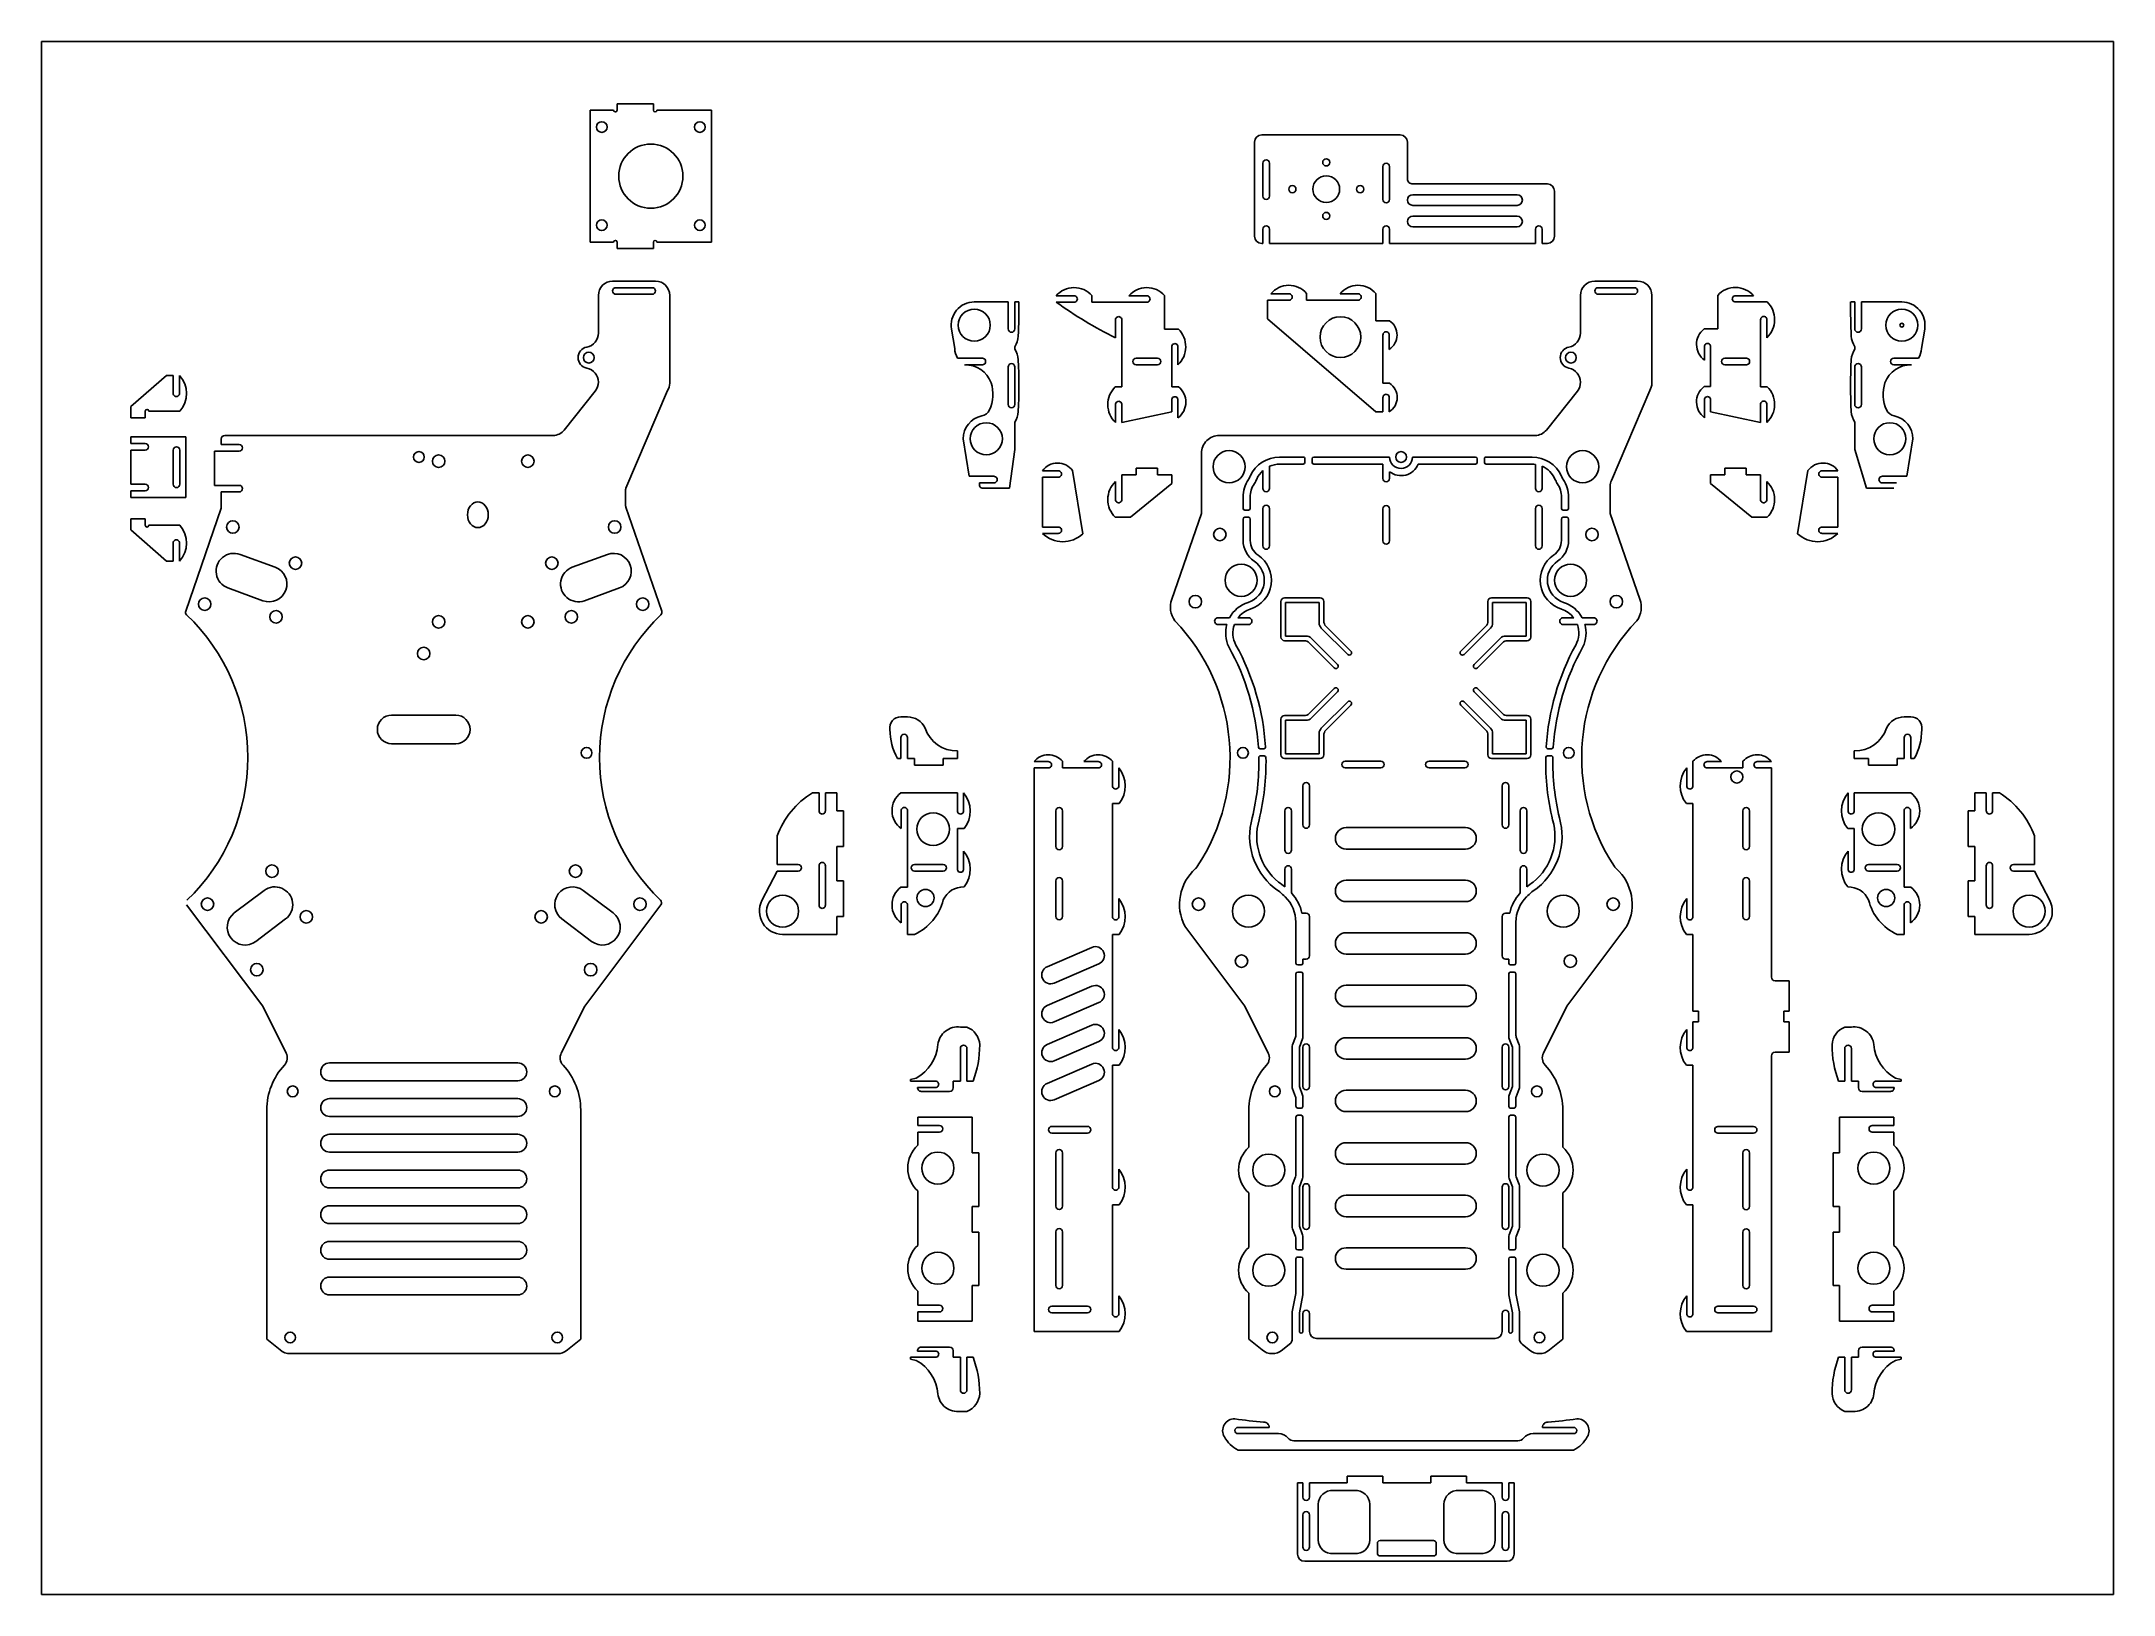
# Model space of a CAD drawing. Extents: x -830 to 1114, y 454 to 1085.
# Drawn here: x 533 to 1114, y 527 to 962 of the extents above; entities that cross this region are included whole.
import ezdxf

# ---------------------------------------------------------------- set-up
doc = ezdxf.new("R2010")
doc.units = 0
doc.header["$MEASUREMENT"] = 0
doc.layers.get('0').update_dxf_attribs({"linetype": 'CONTINUOUS'})
doc.layers.add('Drawing', color=7, linetype='CONTINUOUS')

msp = doc.modelspace()

# ---------------------------------------------------------------- linework, layer by layer
for p, q in [((693.331, 943.144), (686.763, 943.144)), ((877.085, 574.034), (868.37, 574.034)), ((868.37, 572.284), (879.717, 572.284)), ((883.989, 570.284), (946.815, 570.284)), ((962.433, 572.284), (951.087, 572.284)), ((953.718, 574.034), (962.433, 574.034)), ((868.37, 567.698), (962.433, 567.698))]:
    msp.add_line(p, q)
for centre, radius, start, end in [((867.366, 573.125), 3.312, 88.251707, 211.452206), ((883.633, 683.203), 107.985, 261.389759, 265.703925), ((875.643, 574.083), 1.442, 358.066316, 93.954025), ((955.16, 574.083), 1.442, 86.045975, 181.933684), ((947.17, 683.203), 107.985, 274.296075, 278.610241), ((963.438, 573.125), 3.312, 328.547794, 91.748293), ((872.459, 575.762), 9.042, 208.865486, 243.115371), ((879.842, 568.991), 3.295, 38.451968, 92.174456), ((883.989, 572.284), 2, 218.451968, 270), ((946.815, 572.284), 2, 270, 321.548032), ((950.962, 568.991), 3.295, 87.825544, 141.548032), ((958.345, 575.762), 9.042, 296.884629, 331.134514)]:
    msp.add_arc(centre, radius, start, end)
at = {"layer": 'Drawing'}
for p, q in [((532.957, 962.381), (1113.773, 962.381)), ((532.957, 527.206), (532.957, 962.381)), ((1113.773, 962.381), (1113.773, 527.206)), ((686.763, 943.144), (686.763, 906.144)), ((704.481, 944.944), (694.331, 944.944)), ((694.331, 944.944), (694.331, 943.144)), ((704.481, 943.144), (704.481, 944.944)), ((720.763, 943.144), (705.481, 943.144)), ((720.763, 943.144), (720.763, 906.144)), ((874.993, 936.19), (913.839, 936.19)), ((872.993, 907.802), (872.993, 934.19)), ((915.839, 923.943), (915.839, 934.19)), ((875.353, 928.312), (875.353, 919.064)), ((877.203, 928.312), (877.203, 919.064)), ((908.989, 918.064), (908.989, 927.312)), ((910.839, 927.312), (910.839, 918.064)), ((917.339, 922.443), (955.076, 922.443)), ((917.339, 919.443), (946.561, 919.443)), ((957.076, 907.802), (957.076, 920.443)), ((917.339, 916.443), (946.561, 916.443)), ((917.339, 913.443), (946.561, 913.443)), ((693.331, 906.144), (686.763, 906.144)), ((694.331, 904.344), (694.331, 906.144)), ((704.481, 906.144), (704.481, 904.344)), ((720.763, 906.144), (705.481, 906.144)), ((875.353, 909.802), (875.353, 905.802)), ((877.203, 905.802), (877.203, 909.802)), ((908.989, 905.802), (908.989, 909.802)), ((910.839, 909.802), (910.839, 905.802)), ((917.339, 910.443), (946.561, 910.443)), ((951.751, 909.802), (951.751, 905.802)), ((953.601, 905.802), (953.601, 909.802)), ((704.481, 904.344), (694.331, 904.344)), ((875.353, 905.802), (874.993, 905.802)), ((908.989, 905.802), (877.203, 905.802)), ((951.751, 905.802), (910.839, 905.802)), ((955.076, 905.802), (953.601, 905.802)), ((693.07, 895.235), (705.07, 895.235)), ((968.361, 895.235), (980.361, 895.235)), ((689.07, 880.666), (689.07, 891.235)), ((693.995, 893.385), (704.145, 893.385)), ((693.995, 891.535), (704.145, 891.535)), ((709.07, 891.235), (709.07, 866.669)), ((709.07, 891.235), (709.07, 866.669)), ((803.93, 889.382), (794.43, 889.382)), ((803.93, 889.382), (803.93, 881.814)), ((805.78, 889.382), (805.78, 881.814)), ((805.78, 889.382), (806.921, 889.382)), ((822.393, 891.104), (817.393, 891.104)), ((817.393, 889.354), (822.393, 889.354)), ((827.393, 889.354), (827.393, 891.204)), ((827.393, 889.354), (842.781, 889.354)), ((842.781, 891.104), (837.781, 891.104)), ((847.781, 891.204), (847.781, 881.786)), ((876.6, 889.894), (882.6, 889.894)), ((876.6, 889.894), (876.6, 884.664)), ((882.6, 891.644), (877.6, 891.644)), ((887.6, 891.744), (887.6, 889.894)), ((887.6, 889.894), (901.989, 889.894)), ((901.989, 891.644), (896.989, 891.644)), ((906.989, 891.744), (906.989, 884.111)), ((964.361, 880.666), (964.361, 891.235)), ((969.286, 893.385), (979.436, 893.385)), ((969.286, 891.535), (979.436, 891.535)), ((984.361, 891.235), (984.361, 866.669)), ((1002.84, 891.232), (1002.84, 881.814)), ((1007.84, 891.132), (1012.84, 891.132)), ((1016.69, 889.382), (1007.84, 889.382)), ((1041.226, 889.382), (1040.085, 889.382)), ((1041.226, 889.382), (1041.226, 881.814)), ((1054.427, 889.382), (1043.076, 889.382)), ((1043.076, 889.382), (1043.076, 881.814)), ((834.031, 884.354), (834.031, 879.354)), ((835.781, 865.608), (835.781, 884.354)), ((876.6, 884.664), (906.989, 858.601)), ((906.989, 884.111), (910.839, 884.111)), ((1014.84, 865.635), (1014.84, 884.382)), ((1016.59, 884.382), (1016.59, 879.382)), ((788.955, 876.308), (788.022, 881.791)), ((847.781, 881.786), (851.631, 881.786)), ((908.989, 866.601), (908.989, 880.111)), ((910.739, 880.111), (910.739, 876.111)), ((1002.84, 881.814), (998.99, 881.814)), ((1059.902, 876.308), (1060.835, 881.791)), ((789.742, 873.642), (796.697, 873.642)), ((796.697, 871.792), (792.001, 871.792)), ((805.78, 876.814), (805.78, 876.177)), ((845.781, 873.614), (839.781, 873.614)), ((839.781, 871.764), (845.781, 871.764)), ((849.781, 876.786), (849.781, 865.65)), ((851.531, 876.786), (851.531, 871.786)), ((999.09, 876.814), (999.09, 873.086)), ((1000.84, 876.814), (1000.84, 865.677)), ((1004.84, 873.642), (1010.84, 873.642)), ((1010.84, 871.792), (1004.84, 871.792)), ((1041.226, 876.814), (1041.226, 876.177)), ((1059.114, 873.642), (1052.159, 873.642)), ((1052.159, 871.792), (1057.126, 871.792)), ((558.057, 860.055), (568.057, 868.793)), ((569.907, 868.793), (568.057, 868.793)), ((569.907, 868.793), (569.907, 863.793)), ((571.657, 863.793), (571.657, 868.793)), ((689.07, 866.911), (689.07, 866.914)), ((689.07, 866.911), (689.07, 866.914)), ((803.93, 871.177), (803.93, 860.677)), ((805.78, 871.177), (805.78, 860.677)), ((805.78, 860.677), (805.78, 871.177)), ((833.931, 865.608), (835.781, 865.608)), ((851.631, 865.65), (849.781, 865.65)), ((910.839, 866.601), (908.989, 866.601)), ((964.361, 866.911), (964.361, 866.914)), ((998.99, 865.677), (1000.84, 865.677)), ((1016.69, 865.635), (1014.84, 865.635)), ((1041.226, 860.677), (1041.226, 871.177)), ((1041.226, 871.177), (1041.226, 860.677)), ((1041.226, 860.677), (1041.226, 871.177)), ((1043.076, 871.177), (1043.076, 860.677)), ((1043.076, 871.177), (1043.076, 860.677)), ((558.057, 860.055), (558.057, 856.943)), ((679.511, 853.497), (688.2, 864.42)), ((708.454, 864.536), (696.795, 837.188)), ((834.031, 860.608), (834.031, 855.608)), ((835.781, 855.608), (835.781, 860.608)), ((849.781, 861.922), (849.781, 858.601)), ((851.531, 861.922), (851.531, 856.922)), ((908.989, 862.601), (908.989, 858.601)), ((910.739, 862.601), (910.739, 858.601)), ((954.802, 853.497), (963.491, 864.42)), ((983.745, 864.536), (973.007, 839.349)), ((999.09, 861.95), (999.09, 856.95)), ((1000.84, 861.95), (1000.84, 858.629)), ((1014.84, 855.635), (1014.84, 860.635)), ((1016.59, 860.635), (1016.59, 855.635)), ((558.057, 856.943), (562.057, 856.943)), ((562.057, 856.943), (562.057, 858.793)), ((571.757, 858.793), (563.057, 858.793)), ((805.78, 855.677), (805.78, 848.083)), ((849.781, 858.601), (835.781, 855.608)), ((906.989, 858.601), (908.989, 858.601)), ((1000.84, 858.629), (1014.84, 855.635)), ((1041.226, 855.677), (1041.226, 848.083)), ((573.464, 851.592), (558.057, 851.592)), ((558.057, 851.592), (558.057, 849.742)), ((558.057, 849.742), (562.057, 849.742)), ((573.464, 851.592), (573.464, 834.592)), ((583.349, 849.448), (583.349, 850.987)), ((588.349, 849.448), (583.349, 849.448)), ((584.349, 851.987), (640.111, 851.987)), ((676.38, 851.987), (640.111, 851.987)), ((793, 840.54), (791.3, 851.061)), ((805.78, 848.083), (804.318, 837.241)), ((863.121, 851.987), (915.402, 851.987)), ((951.671, 851.987), (915.402, 851.987)), ((1041.226, 848.083), (1044.539, 837.241)), ((1055.857, 840.54), (1057.556, 851.061)), ((562.057, 847.892), (558.057, 847.892)), ((558.057, 847.892), (558.057, 838.292)), ((569.907, 847.892), (569.907, 838.292)), ((571.757, 847.892), (571.757, 838.292)), ((581.499, 837.998), (581.499, 847.598)), ((581.499, 847.598), (588.349, 847.598)), ((839.781, 840.992), (839.781, 842.842)), ((839.781, 842.842), (845.781, 842.842)), ((845.781, 842.842), (845.781, 840.992)), ((858.117, 830.096), (858.117, 846.987)), ((877.203, 837.155), (877.203, 843.347)), ((879.985, 845.94), (886.626, 845.94)), ((880.02, 843.94), (886.626, 843.94)), ((887.126, 845.44), (887.126, 844.44)), ((889.126, 845.44), (889.126, 844.44)), ((889.626, 845.94), (910.839, 845.94)), ((889.626, 843.94), (908.989, 843.94)), ((908.989, 839.94), (908.989, 843.94)), ((934.915, 845.94), (917.283, 845.94)), ((934.915, 843.94), (918.885, 843.94)), ((935.415, 845.44), (935.415, 844.44)), ((937.415, 845.44), (937.415, 844.44)), ((937.915, 845.94), (950.747, 845.94)), ((950.783, 843.94), (937.915, 843.94)), ((951.751, 837.155), (951.751, 843.873)), ((953.601, 837.155), (953.601, 843.347)), ((1010.822, 842.842), (1004.822, 842.842)), ((1004.822, 842.842), (1004.822, 840.992)), ((1010.822, 840.992), (1010.822, 842.842)), ((558.057, 838.292), (562.057, 838.292)), ((562.057, 836.442), (558.057, 836.442)), ((558.057, 836.442), (558.057, 834.592)), ((588.349, 837.998), (581.499, 837.998)), ((696.715, 832.234), (696.715, 836.795)), ((793, 840.54), (799.894, 840.54)), ((795.911, 838.69), (799.96, 838.69)), ((795.911, 838.69), (795.911, 837.965)), ((804.318, 837.241), (796.636, 837.241)), ((817.975, 842.047), (813.551, 842.047)), ((813.551, 826.297), (813.551, 840.297)), ((813.551, 840.297), (817.975, 840.297)), ((821.958, 842.147), (824.869, 824.447)), ((834.031, 834.063), (834.031, 839.063)), ((835.781, 839.063), (835.781, 840.992)), ((835.781, 840.992), (839.781, 840.992)), ((835.781, 839.063), (835.781, 834.063)), ((849.781, 838.492), (838.21, 829.063)), ((845.781, 840.992), (849.781, 840.992)), ((849.781, 840.992), (849.781, 838.492)), ((875.353, 837.155), (875.353, 842.155)), ((910.839, 839.94), (910.839, 841.83)), ((972.686, 830.096), (972.686, 837.78)), ((1004.822, 840.992), (1000.822, 840.992)), ((1000.822, 840.992), (1000.822, 838.492)), ((1000.822, 838.492), (1012.393, 829.063)), ((1014.822, 840.992), (1010.822, 840.992)), ((1014.822, 839.063), (1014.822, 840.992)), ((1014.822, 839.063), (1014.822, 834.063)), ((1016.572, 834.063), (1016.572, 839.063)), ((1028.119, 842.147), (1025.208, 824.447)), ((1032.101, 842.047), (1036.526, 842.047)), ((1036.526, 840.297), (1032.101, 840.297)), ((1036.526, 826.297), (1036.526, 840.297)), ((1044.539, 837.241), (1052.22, 837.241)), ((1052.945, 838.69), (1048.897, 838.69)), ((1055.857, 840.54), (1048.963, 840.54)), ((573.464, 834.592), (558.057, 834.592)), ((573.384, 802.783), (583.349, 831.608)), ((583.349, 831.608), (583.349, 836.148)), ((583.349, 836.148), (588.349, 836.148)), ((706.838, 802.783), (696.769, 831.907)), ((869.781, 834.674), (869.781, 831.548)), ((871.281, 831.048), (870.281, 831.048)), ((871.781, 834.674), (871.781, 831.548)), ((875.353, 831.519), (875.353, 821.019)), ((877.203, 821.019), (877.203, 831.519)), ((908.989, 822.43), (908.989, 831.43)), ((910.839, 831.43), (910.839, 822.43)), ((951.751, 821.019), (951.751, 831.519)), ((953.601, 831.519), (953.601, 821.019)), ((959.022, 834.674), (959.022, 831.548)), ((959.522, 831.048), (960.522, 831.048)), ((961.022, 834.674), (961.022, 831.548)), ((558.057, 825.541), (558.057, 828.652)), ((558.057, 828.652), (562.057, 828.652)), ((558.057, 825.541), (568.057, 816.802)), ((562.057, 828.652), (562.057, 826.802)), ((571.757, 826.802), (563.057, 826.802)), ((817.975, 826.297), (813.551, 826.297)), ((833.931, 829.063), (838.21, 829.063)), ((849.809, 806.064), (858.117, 830.096)), ((869.781, 828.548), (869.781, 822.588)), ((871.281, 829.048), (870.281, 829.048)), ((871.781, 828.548), (871.781, 822.588)), ((959.022, 828.548), (959.022, 822.588)), ((959.522, 829.048), (960.522, 829.048)), ((961.022, 828.548), (961.022, 822.588)), ((980.994, 806.064), (972.686, 830.096)), ((1016.672, 829.063), (1012.393, 829.063)), ((1032.101, 826.297), (1036.526, 826.297)), ((569.907, 816.802), (569.907, 821.802)), ((571.657, 821.802), (571.657, 816.802)), ((813.551, 824.547), (817.975, 824.547)), ((1036.526, 824.547), (1032.101, 824.547)), ((569.907, 816.802), (568.057, 816.802)), ((598.461, 815.075), (588.628, 818.654)), ((681.76, 815.075), (691.593, 818.654)), ((595.041, 805.678), (585.208, 809.257)), ((685.181, 805.678), (695.014, 809.257)), ((880.402, 805.48), (880.402, 795.48)), ((881.402, 806.48), (891.402, 806.48)), ((891.102, 805.18), (881.702, 805.18)), ((881.702, 795.78), (881.702, 805.18)), ((891.102, 799.437), (891.102, 805.18)), ((892.402, 805.48), (892.402, 799.975)), ((938.402, 805.48), (938.402, 799.975)), ((949.402, 806.48), (939.402, 806.48)), ((939.702, 805.18), (949.102, 805.18)), ((939.702, 799.437), (939.702, 805.18)), ((949.102, 795.78), (949.102, 805.18)), ((950.402, 805.48), (950.402, 795.48)), ((862.767, 800.881), (865.978, 800.881)), ((862.767, 799.031), (865.234, 799.031)), ((867.334, 799.031), (871.316, 799.031)), ((868.349, 800.881), (871.316, 800.881)), ((887.445, 795.78), (881.702, 795.78)), ((891.687, 798.023), (899.097, 790.613)), ((892.987, 798.561), (900.017, 791.532)), ((937.816, 798.561), (930.787, 791.532)), ((939.116, 798.023), (931.706, 790.613)), ((943.359, 795.78), (949.102, 795.78)), ((962.455, 800.881), (959.487, 800.881)), ((963.469, 799.031), (959.487, 799.031)), ((968.037, 800.881), (964.825, 800.881)), ((968.037, 799.031), (965.57, 799.031)), ((881.402, 794.48), (886.906, 794.48)), ((888.321, 793.894), (895.35, 786.865)), ((888.859, 795.194), (896.269, 787.784)), ((941.944, 795.194), (934.534, 787.784)), ((942.483, 793.894), (935.454, 786.865)), ((949.402, 794.48), (943.897, 794.48)), ((888.321, 774.066), (895.35, 781.095)), ((888.859, 772.766), (896.269, 780.176)), ((941.944, 772.766), (934.534, 780.176)), ((942.483, 774.066), (935.454, 781.095)), ((649.111, 773.595), (631.111, 773.595)), ((775.704, 773.157), (773.854, 773.157)), ((881.402, 773.48), (886.906, 773.48)), ((891.687, 769.937), (899.097, 777.347)), ((892.987, 769.399), (900.017, 776.428)), ((937.816, 769.399), (930.787, 776.428)), ((939.116, 769.937), (931.706, 777.347)), ((949.402, 773.48), (943.897, 773.48)), ((1055.1, 773.157), (1056.95, 773.157)), ((773.854, 761.469), (773.854, 767.313)), ((775.704, 767.313), (775.704, 761.469)), ((880.402, 762.48), (880.402, 772.48)), ((881.702, 772.18), (881.702, 762.78)), ((887.445, 772.18), (881.702, 772.18)), ((891.102, 768.523), (891.102, 762.78)), ((892.402, 762.48), (892.402, 767.985)), ((938.402, 762.48), (938.402, 767.985)), ((939.702, 768.523), (939.702, 762.78)), ((943.359, 772.18), (949.102, 772.18)), ((949.102, 772.18), (949.102, 762.78)), ((950.402, 762.48), (950.402, 772.48)), ((1055.1, 767.313), (1055.1, 761.469)), ((1056.95, 761.469), (1056.95, 767.313)), ((649.111, 765.595), (631.111, 765.595)), ((772.892, 761.469), (773.854, 761.469)), ((775.704, 761.469), (777.704, 761.469)), ((777.704, 761.469), (777.704, 759.619)), ((785.704, 761.469), (789.704, 761.469)), ((785.704, 759.619), (785.704, 761.469)), ((789.704, 761.469), (789.704, 763.652)), ((874.564, 764.212), (875.566, 764.212)), ((874.69, 762.212), (875.69, 762.212)), ((881.402, 761.48), (891.402, 761.48)), ((891.102, 762.78), (881.702, 762.78)), ((949.402, 761.48), (939.402, 761.48)), ((939.702, 762.78), (949.102, 762.78)), ((956.113, 762.212), (955.113, 762.212)), ((956.24, 764.212), (955.238, 764.212)), ((1041.1, 761.469), (1041.1, 763.652)), ((1045.1, 761.469), (1041.1, 761.469)), ((1045.1, 759.619), (1045.1, 761.469)), ((1055.1, 761.469), (1053.1, 761.469)), ((1053.1, 761.469), (1053.1, 759.619)), ((1057.911, 761.469), (1056.95, 761.469)), ((777.704, 759.619), (785.704, 759.619)), ((815.18, 760.584), (811.18, 760.584)), ((811.18, 758.834), (811.18, 600.934)), ((815.18, 758.834), (811.18, 758.834)), ((819.18, 760.684), (819.18, 758.834)), ((829.18, 758.834), (819.18, 758.834)), ((829.18, 760.584), (825.18, 760.584)), ((833.18, 760.684), (833.18, 758.834)), ((833.18, 753.834), (833.18, 758.834)), ((834.93, 753.834), (834.93, 758.834)), ((908.402, 760.734), (898.402, 760.734)), ((898.402, 758.884), (908.402, 758.884)), ((921.902, 760.734), (931.902, 760.734)), ((931.902, 758.834), (921.902, 758.834)), ((994.14, 753.834), (994.14, 758.834)), ((995.89, 760.684), (995.89, 758.834)), ((995.89, 753.834), (995.89, 758.834)), ((999.89, 760.584), (1003.89, 760.584)), ((999.89, 758.834), (1009.89, 758.834)), ((1009.89, 760.684), (1009.89, 758.834)), ((1013.89, 760.584), (1017.89, 760.584)), ((1013.89, 758.834), (1017.89, 758.834)), ((1017.89, 758.834), (1017.89, 700.174)), ((1053.1, 759.619), (1045.1, 759.619)), ((749.042, 751.816), (750.942, 751.816)), ((750.942, 751.816), (750.942, 746.816)), ((752.692, 751.816), (755.946, 751.816)), ((752.692, 751.816), (752.692, 746.816)), ((755.946, 751.816), (755.946, 746.816)), ((773.854, 751.816), (775.704, 751.816)), ((775.704, 751.816), (789.704, 751.816)), ((789.704, 751.816), (789.704, 746.816)), ((791.454, 746.816), (791.454, 751.816)), ((886.55, 753.834), (886.55, 742.834)), ((888.4, 753.834), (888.4, 742.834)), ((942.404, 753.834), (942.404, 742.834)), ((944.254, 753.834), (944.254, 742.834)), ((1039.35, 746.816), (1039.35, 751.816)), ((1055.1, 751.816), (1041.1, 751.816)), ((1041.1, 751.816), (1041.1, 746.816)), ((1056.95, 751.816), (1055.1, 751.816)), ((1078.111, 751.816), (1074.858, 751.816)), ((1074.858, 751.816), (1074.858, 746.816)), ((1078.111, 751.816), (1078.111, 746.816)), ((1081.761, 751.816), (1079.861, 751.816)), ((1079.861, 751.816), (1079.861, 746.816)), ((755.946, 746.816), (757.817, 746.816)), ((757.817, 746.816), (757.817, 736.816)), ((773.954, 746.816), (773.954, 741.816)), ((775.704, 725.387), (775.704, 746.816)), ((817.33, 746.816), (817.33, 736.816)), ((819.18, 736.816), (819.18, 746.816)), ((833.18, 717.191), (833.18, 748.834)), ((835.03, 748.834), (833.18, 748.834)), ((881.477, 746.816), (881.477, 735.816)), ((883.327, 746.816), (883.327, 735.816)), ((947.476, 746.816), (947.476, 735.816)), ((949.326, 746.816), (949.326, 735.816)), ((994.04, 748.834), (995.89, 748.834)), ((995.89, 717.191), (995.89, 748.834)), ((1009.89, 736.816), (1009.89, 746.816)), ((1011.74, 746.816), (1011.74, 736.816)), ((1055.1, 725.387), (1055.1, 746.816)), ((1056.85, 746.816), (1056.85, 741.816)), ((1074.858, 746.816), (1072.987, 746.816)), ((1072.987, 746.816), (1072.987, 736.816)), ((739.204, 731.789), (739.204, 739.769)), ((789.704, 741.816), (789.704, 730.496)), ((791.554, 741.816), (789.704, 741.816)), ((898.652, 742.086), (932.152, 742.086)), ((1039.25, 741.816), (1041.1, 741.816)), ((1041.1, 741.816), (1041.1, 730.496)), ((1091.599, 731.789), (1091.599, 739.769)), ((757.817, 736.816), (755.948, 736.816)), ((755.948, 736.816), (755.948, 727.191)), ((791.454, 730.496), (791.454, 735.496)), ((898.652, 736.086), (932.152, 736.086)), ((1039.35, 730.496), (1039.35, 735.496)), ((1072.987, 736.816), (1074.856, 736.816)), ((1074.856, 736.816), (1074.856, 727.191)), ((734.927, 721.68), (739.204, 729.939)), ((739.204, 731.789), (745.048, 731.789)), ((739.204, 729.939), (745.048, 729.939)), ((750.942, 731.387), (750.942, 720.387)), ((752.692, 731.387), (752.692, 720.387)), ((757.817, 727.191), (755.949, 727.191)), ((757.817, 717.191), (757.817, 727.191)), ((785.704, 731.789), (777.704, 731.789)), ((777.704, 729.939), (785.704, 729.939)), ((817.33, 727.191), (817.33, 717.191)), ((819.18, 717.191), (819.18, 727.191)), ((881.477, 725.496), (881.477, 730.496)), ((883.327, 730.496), (883.327, 723.778)), ((898.652, 727.371), (932.152, 727.371)), ((947.476, 730.496), (947.476, 723.778)), ((949.326, 725.496), (949.326, 730.496)), ((1009.89, 717.191), (1009.89, 727.191)), ((1011.74, 727.191), (1011.74, 717.191)), ((1045.1, 731.789), (1053.1, 731.789)), ((1053.1, 729.939), (1045.1, 729.939)), ((1072.987, 717.191), (1072.987, 727.191)), ((1072.987, 727.191), (1074.854, 727.191)), ((1078.111, 731.387), (1078.111, 720.387)), ((1079.861, 731.387), (1079.861, 720.387)), ((1091.599, 731.789), (1085.755, 731.789)), ((1091.599, 729.939), (1085.755, 729.939)), ((1095.876, 721.68), (1091.599, 729.939)), ((594.987, 692.076), (573.64, 720.42)), ((595.38, 724.49), (587.023, 718.192)), ((684.842, 724.49), (693.199, 718.192)), ((685.234, 692.076), (706.581, 720.42)), ((775.704, 725.387), (773.854, 725.387)), ((773.954, 720.387), (773.954, 715.387)), ((775.704, 712.191), (775.704, 720.387)), ((834.93, 717.191), (834.93, 722.191)), ((898.652, 721.371), (932.152, 721.371)), ((994.14, 717.191), (994.14, 722.191)), ((1055.1, 725.387), (1056.95, 725.387)), ((1055.1, 712.191), (1055.1, 720.387)), ((1056.85, 720.387), (1056.85, 715.387)), ((601.398, 716.504), (593.041, 710.206)), ((678.823, 716.504), (687.18, 710.206)), ((755.951, 712.191), (755.951, 717.191)), ((755.951, 717.191), (757.817, 717.191)), ((870.278, 692.076), (853.421, 714.459)), ((884.552, 715.592), (884.556, 704.13)), ((887.475, 718.116), (886.278, 718.116)), ((888.4, 717.191), (888.4, 706.191)), ((942.404, 717.191), (942.404, 706.191)), ((943.329, 718.116), (944.526, 718.116)), ((946.252, 715.592), (946.247, 704.13)), ((960.525, 692.076), (977.383, 714.459)), ((1074.852, 717.191), (1072.987, 717.191)), ((1074.852, 712.191), (1074.852, 717.191)), ((740.699, 712.191), (755.951, 712.191)), ((777.704, 712.191), (775.704, 712.191)), ((833.18, 680.549), (833.18, 712.191)), ((835.03, 712.191), (833.18, 712.191)), ((898.652, 712.656), (932.152, 712.656)), ((994.04, 712.191), (995.89, 712.191)), ((995.89, 690.674), (995.89, 712.191)), ((1053.1, 712.191), (1055.1, 712.191)), ((1090.104, 712.191), (1074.852, 712.191)), ((814.859, 703.12), (827.395, 708.548)), ((816.845, 698.532), (829.382, 703.96)), ((885.081, 703.63), (886.042, 703.63)), ((886.537, 705.266), (886.537, 704.058)), ((887.475, 705.266), (886.537, 705.266)), ((898.652, 706.656), (932.152, 706.656)), ((943.329, 705.266), (944.266, 705.266)), ((944.266, 705.266), (944.266, 704.058)), ((945.723, 703.63), (944.761, 703.63)), ((814.859, 692.223), (827.395, 697.651)), ((884.557, 701.13), (884.564, 683.841)), ((885.082, 701.63), (886.043, 701.63)), ((886.537, 701.201), (886.54, 683.496)), ((898.652, 697.942), (932.152, 697.942)), ((944.266, 701.201), (944.264, 683.496)), ((945.721, 701.63), (944.761, 701.63)), ((946.246, 701.13), (946.24, 683.841)), ((1018.89, 699.174), (1022.89, 699.174)), ((1022.89, 699.174), (1022.89, 690.674)), ((594.987, 692.076), (601.544, 678.944)), ((685.234, 692.076), (678.677, 678.944)), ((816.845, 687.635), (829.382, 693.063)), ((870.278, 692.076), (876.835, 678.944)), ((898.652, 691.942), (932.152, 691.942)), ((960.525, 692.076), (953.968, 678.944)), ((790.53, 686.2), (792.38, 686.2)), ((814.859, 681.326), (827.395, 686.754)), ((834.93, 680.549), (834.93, 685.549)), ((994.14, 680.549), (994.14, 685.549)), ((995.89, 690.674), (997.39, 690.674)), ((995.89, 680.549), (995.89, 687.674)), ((997.39, 687.674), (995.89, 687.674)), ((997.39, 690.674), (997.39, 687.674)), ((1022.89, 690.674), (1021.39, 690.674)), ((1021.39, 690.674), (1021.39, 687.674)), ((1021.39, 687.674), (1022.89, 687.674)), ((1022.89, 687.674), (1022.89, 679.174)), ((1040.273, 686.2), (1038.423, 686.2)), ((790.53, 680.2), (790.53, 671.036)), ((792.38, 671.036), (792.38, 680.2)), ((816.845, 676.738), (829.382, 682.166)), ((883.55, 680.549), (883.55, 669.549)), ((883.67, 681.232), (884.458, 683.399)), ((885.55, 680.549), (886.424, 682.955)), ((885.55, 680.549), (885.55, 669.549)), ((886.55, 680.549), (886.55, 669.549)), ((888.4, 680.549), (888.4, 669.549)), ((898.652, 683.227), (932.152, 683.227)), ((942.404, 680.549), (942.404, 669.549)), ((944.254, 680.549), (944.254, 669.549)), ((945.254, 680.549), (944.379, 682.955)), ((945.254, 680.549), (945.254, 669.549)), ((947.133, 681.232), (946.346, 683.399)), ((947.254, 680.549), (947.254, 669.549)), ((1038.423, 671.036), (1038.423, 680.2)), ((1040.273, 680.2), (1040.273, 671.036)), ((613.739, 676.158), (666.482, 676.158)), ((814.859, 670.429), (827.395, 675.857)), ((833.18, 641.403), (833.18, 675.549)), ((835.03, 675.549), (833.18, 675.549)), ((898.652, 677.227), (932.152, 677.227)), ((994.04, 675.549), (995.89, 675.549)), ((995.89, 641.403), (995.89, 675.549)), ((1017.89, 678.174), (1017.89, 600.934)), ((1018.89, 679.174), (1022.89, 679.174)), ((613.739, 671.158), (666.482, 671.158)), ((776.53, 671.536), (778.174, 671.913)), ((776.53, 671.036), (776.53, 671.536)), ((783.53, 671.036), (776.53, 671.036)), ((778.53, 669.286), (783.53, 669.286)), ((778.53, 669.186), (778.53, 669.186)), ((787.53, 668.186), (779.53, 668.186)), ((790.53, 671.036), (788.53, 671.036)), ((788.53, 671.036), (788.53, 669.186)), ((794.092, 671.036), (792.38, 671.036)), ((816.845, 665.841), (829.382, 671.269)), ((883.67, 668.865), (884.465, 666.68)), ((885.55, 669.549), (886.427, 667.136)), ((898.652, 668.512), (932.152, 668.512)), ((945.254, 669.549), (944.377, 667.136)), ((947.133, 668.865), (946.339, 666.68)), ((1036.712, 671.036), (1038.423, 671.036)), ((1040.273, 671.036), (1042.273, 671.036)), ((1042.273, 671.036), (1042.273, 669.186)), ((1043.273, 668.186), (1051.273, 668.186)), ((1047.273, 671.036), (1054.273, 671.036)), ((1052.273, 669.286), (1047.273, 669.286)), ((1052.273, 669.186), (1052.273, 669.186)), ((1054.273, 671.536), (1052.63, 671.913)), ((1054.273, 671.036), (1054.273, 671.536)), ((596.095, 662.999), (596.095, 598.766)), ((613.739, 666.158), (666.482, 666.158)), ((684.127, 662.999), (684.127, 598.766)), ((871.386, 662.999), (871.386, 652.544)), ((884.57, 666.239), (884.571, 664.005)), ((885.086, 663.506), (886.047, 663.506)), ((886.542, 666.595), (886.542, 663.934)), ((898.652, 662.512), (932.152, 662.512)), ((944.261, 666.595), (944.261, 663.934)), ((945.717, 663.506), (944.756, 663.506)), ((946.233, 666.239), (946.232, 664.005)), ((959.418, 662.999), (959.418, 652.544)), ((613.739, 661.158), (666.482, 661.158)), ((793.818, 660.963), (778.652, 660.963)), ((778.652, 660.963), (778.652, 658.607)), ((784.652, 658.607), (778.652, 658.607)), ((778.652, 656.757), (778.652, 653.109)), ((778.652, 656.757), (784.652, 656.757)), ((793.818, 660.963), (793.818, 650.963)), ((816.18, 658.378), (826.18, 658.378)), ((826.18, 656.528), (816.18, 656.528)), ((884.572, 661.005), (884.578, 644.938)), ((885.087, 661.506), (886.048, 661.506)), ((886.543, 661.077), (886.545, 644.493)), ((886.543, 661.006), (886.543, 651.006)), ((944.261, 661.077), (944.259, 644.493)), ((945.716, 661.506), (944.756, 661.506)), ((946.231, 661.005), (946.225, 644.938)), ((1012.891, 658.335), (1002.891, 658.335)), ((1002.891, 656.485), (1012.891, 656.485)), ((1036.986, 660.963), (1052.152, 660.963)), ((1036.986, 660.963), (1036.986, 650.963)), ((1046.152, 658.607), (1052.152, 658.607)), ((1052.152, 656.757), (1046.152, 656.757)), ((1052.152, 660.963), (1052.152, 658.607)), ((1052.152, 656.757), (1052.152, 653.109)), ((613.739, 656.158), (666.482, 656.158)), ((613.739, 651.158), (666.482, 651.158)), ((793.818, 650.963), (795.668, 650.963)), ((795.668, 650.963), (795.668, 635.963)), ((817.33, 636.006), (817.33, 651.006)), ((819.18, 651.006), (819.18, 636.006)), ((898.652, 653.798), (932.152, 653.798)), ((1009.891, 650.963), (1009.891, 635.963)), ((1011.741, 635.963), (1011.741, 650.963)), ((1036.986, 650.963), (1035.136, 650.963)), ((1035.136, 650.963), (1035.136, 635.963)), ((613.739, 646.158), (666.482, 646.158)), ((834.93, 641.403), (834.93, 646.403)), ((898.652, 647.798), (932.152, 647.798)), ((994.14, 641.403), (994.14, 646.403)), ((613.739, 641.158), (666.482, 641.158)), ((778.652, 640.289), (778.652, 625.047)), ((871.386, 639.723), (871.386, 624.482)), ((883.55, 641.403), (883.55, 630.403)), ((883.67, 642.087), (884.458, 644.254)), ((885.55, 641.403), (886.424, 643.809)), ((885.55, 641.403), (885.55, 630.403)), ((886.55, 630.403), (886.55, 641.403)), ((888.4, 641.403), (888.4, 630.403)), ((898.652, 639.083), (932.152, 639.083)), ((942.404, 641.403), (942.404, 630.403)), ((944.254, 630.403), (944.254, 641.403)), ((945.254, 641.403), (944.379, 643.809)), ((945.254, 641.403), (945.254, 630.403)), ((947.133, 642.087), (946.346, 644.254)), ((947.254, 641.403), (947.254, 630.403)), ((959.418, 639.723), (959.418, 624.482)), ((1052.152, 640.289), (1052.152, 625.047)), ((613.739, 636.158), (666.482, 636.158)), ((793.812, 628.765), (793.813, 635.963)), ((795.668, 635.963), (793.813, 635.963)), ((833.18, 605.934), (833.18, 636.403)), ((835.03, 636.403), (833.18, 636.403)), ((994.04, 636.403), (995.89, 636.403)), ((995.89, 605.934), (995.89, 636.403)), ((1035.136, 635.963), (1036.991, 635.963)), ((1036.992, 628.765), (1036.991, 635.963)), ((613.739, 631.158), (666.482, 631.158)), ((795.668, 628.765), (793.812, 628.765)), ((795.668, 613.765), (795.668, 628.765)), ((817.33, 613.807), (817.33, 628.807)), ((819.18, 628.807), (819.18, 613.807)), ((883.67, 629.72), (884.465, 627.535)), ((885.55, 630.403), (886.427, 627.991)), ((886.547, 627.308), (886.547, 624.249)), ((898.652, 633.083), (932.152, 633.083)), ((944.256, 627.308), (944.256, 624.249)), ((945.254, 630.403), (944.377, 627.991)), ((947.133, 629.72), (946.339, 627.535)), ((1009.891, 628.765), (1009.891, 613.765)), ((1011.741, 613.765), (1011.741, 628.765)), ((1035.136, 613.765), (1035.136, 628.765)), ((1035.136, 628.765), (1036.992, 628.765)), ((613.739, 626.158), (666.482, 626.158)), ((884.585, 626.852), (884.586, 624.248)), ((885.086, 623.749), (886.047, 623.749)), ((885.087, 621.749), (886.048, 621.749)), ((898.652, 624.368), (932.152, 624.368)), ((945.717, 623.749), (944.756, 623.749)), ((945.716, 621.749), (944.756, 621.749)), ((946.218, 626.852), (946.217, 624.248)), ((613.739, 621.158), (666.482, 621.158)), ((666.482, 616.158), (613.739, 616.158)), ((884.587, 621.248), (884.591, 611.552)), ((886.548, 621.249), (886.549, 611.145)), ((898.652, 618.368), (932.152, 618.368)), ((944.256, 621.249), (944.254, 611.145)), ((946.216, 621.248), (946.213, 611.552)), ((666.482, 611.158), (613.739, 611.158)), ((778.652, 612.227), (778.652, 608.243)), ((793.809, 603.765), (793.809, 613.765)), ((793.809, 613.765), (795.668, 613.765)), ((834.93, 605.934), (834.93, 610.934)), ((871.386, 611.661), (871.386, 598.766)), ((883.569, 606.46), (884.591, 611.552)), ((885.55, 606.164), (886.552, 611.158)), ((945.254, 606.164), (944.252, 611.158)), ((947.234, 606.46), (946.213, 611.552)), ((959.418, 611.661), (959.418, 598.766)), ((994.14, 605.934), (994.14, 610.934)), ((1036.995, 613.765), (1035.136, 613.765)), ((1036.995, 603.765), (1036.995, 613.765)), ((1052.152, 612.227), (1052.152, 608.243)), ((784.652, 608.243), (778.652, 608.243)), ((778.652, 606.393), (778.652, 603.765)), ((778.652, 606.393), (784.652, 606.393)), ((816.18, 608.014), (826.18, 608.014)), ((826.18, 606.164), (816.18, 606.164)), ((883.55, 598.902), (883.55, 606.263)), ((885.55, 600.934), (885.55, 606.164)), ((886.55, 605.942), (886.55, 600.934)), ((888.4, 605.934), (888.4, 600.934)), ((942.404, 605.934), (942.404, 600.934)), ((944.254, 605.942), (944.253, 600.934)), ((945.254, 600.934), (945.254, 606.164)), ((947.254, 598.902), (947.254, 606.263)), ((1012.891, 607.971), (1002.891, 607.971)), ((1002.891, 606.121), (1012.891, 606.121)), ((1046.152, 608.243), (1052.152, 608.243)), ((1052.152, 606.393), (1046.152, 606.393)), ((1052.152, 606.393), (1052.152, 603.765)), ((596.095, 598.766), (599.83, 595.727)), ((684.127, 598.766), (680.391, 595.727)), ((778.652, 603.765), (793.809, 603.765)), ((811.18, 600.934), (835.03, 600.934)), ((871.386, 598.766), (875.121, 595.727)), ((888.4, 600.934), (888.402, 600.934)), ((890.402, 598.934), (915.402, 598.934)), ((940.402, 598.934), (915.402, 598.934)), ((942.404, 600.934), (942.402, 600.934)), ((959.418, 598.766), (955.682, 595.727)), ((1017.89, 600.934), (994.04, 600.934)), ((1052.152, 603.765), (1036.995, 603.765)), ((602.678, 594.715), (677.544, 594.715)), ((783.53, 593.692), (776.53, 593.692)), ((776.53, 593.692), (776.53, 593.192)), ((776.53, 593.192), (778.174, 592.815)), ((778.53, 595.542), (778.53, 595.542)), ((778.53, 595.442), (783.53, 595.442)), ((787.53, 596.542), (779.53, 596.542)), ((788.53, 593.692), (788.53, 595.542)), ((790.53, 593.692), (788.53, 593.692)), ((790.53, 584.528), (790.53, 593.692)), ((792.38, 593.692), (792.38, 584.528)), ((794.092, 593.692), (792.38, 593.692)), ((882.812, 597.351), (880.816, 595.727)), ((947.991, 597.351), (949.987, 595.727)), ((1036.712, 593.692), (1038.423, 593.692)), ((1038.423, 593.692), (1038.423, 584.528)), ((1040.273, 584.528), (1040.273, 593.692)), ((1040.273, 593.692), (1042.273, 593.692)), ((1042.273, 593.692), (1042.273, 595.542)), ((1043.273, 596.542), (1051.273, 596.542)), ((1052.273, 595.442), (1047.273, 595.442)), ((1047.273, 593.692), (1054.273, 593.692)), ((1052.273, 595.542), (1052.273, 595.542)), ((1054.273, 593.192), (1052.63, 592.815)), ((1054.273, 593.692), (1054.273, 593.192)), ((790.53, 578.528), (792.38, 578.528)), ((1040.273, 578.528), (1038.423, 578.528)), ((886.541, 558.516), (885.041, 558.516)), ((885.041, 558.516), (885.041, 538.516)), ((886.541, 554.516), (886.541, 558.516)), ((898.912, 558.516), (888.391, 558.516)), ((888.391, 554.516), (888.391, 558.516)), ((898.912, 558.516), (898.912, 560.366)), ((898.912, 560.366), (908.912, 560.366)), ((908.912, 560.366), (908.912, 558.516)), ((922.412, 558.516), (908.912, 558.516)), ((932.412, 560.366), (922.412, 560.366)), ((922.412, 560.366), (922.412, 558.516)), ((932.412, 558.516), (932.412, 560.366)), ((942.412, 558.516), (932.412, 558.516)), ((942.412, 554.516), (942.412, 558.516)), ((944.262, 558.516), (945.762, 558.516)), ((944.262, 554.516), (944.262, 558.516)), ((945.762, 558.516), (945.762, 538.516)), ((890.852, 552.516), (890.852, 542.516)), ((901.062, 556.325), (895.062, 556.325)), ((905.273, 552.516), (905.273, 542.516)), ((926.052, 552.516), (926.052, 542.516)), ((930.263, 556.325), (936.263, 556.325)), ((940.473, 552.516), (940.473, 542.516)), ((886.541, 540.516), (886.541, 549.516)), ((888.391, 549.516), (888.391, 540.516)), ((942.412, 549.516), (942.412, 540.516)), ((944.262, 540.516), (944.262, 549.516)), ((907.412, 541.564), (907.412, 538.771)), ((923.162, 542.314), (908.162, 542.314)), ((923.912, 538.771), (923.912, 541.564)), ((887.041, 536.516), (943.762, 536.516)), ((901.062, 538.707), (895.062, 538.707)), ((923.162, 538.021), (908.162, 538.021)), ((930.263, 538.707), (936.263, 538.707)), ((1113.773, 527.206), (532.957, 527.206))]:
    msp.add_line(p, q, dxfattribs=at)
for centre, radius in [((690.013, 938.394), 1.5), ((717.513, 938.394), 1.5), ((703.763, 924.644), 9), ((893.096, 928.496), 1), ((893.096, 920.996), 3.75), ((883.596, 920.996), 1), ((902.596, 920.996), 1), ((690.013, 910.894), 1.5), ((717.513, 910.894), 1.5), ((893.096, 913.496), 1), ((794.43, 882.882), 4.5), ((897.064, 879.54), 5.709), ((1054.427, 882.882), 4.5), ((1054.427, 882.882), 0.55), ((686.383, 873.79), 1.512), ((961.674, 873.79), 1.512), ((797.8, 851.061), 4.5), ((1051.056, 851.061), 4.5), ((638.77, 845.94), 1.512), ((644.285, 844.758), 1.75), ((669.285, 844.758), 1.75), ((865.852, 843.223), 4.5), ((914.061, 845.94), 1.512), ((964.951, 843.223), 4.5), ((586.589, 826.313), 1.75), ((693.633, 826.313), 1.75), ((863.246, 824.22), 1.75), ((967.557, 824.22), 1.75), ((604.186, 816.184), 1.75), ((676.036, 816.184), 1.75), ((869.223, 811.403), 4.5), ((961.581, 811.403), 4.5), ((578.722, 804.7), 1.75), ((598.713, 801.149), 1.75), ((681.508, 801.149), 1.75), ((701.499, 804.7), 1.75), ((856.406, 805.426), 1.75), ((974.398, 805.426), 1.75), ((644.285, 799.758), 1.75), ((669.285, 799.758), 1.75), ((640.111, 790.866), 1.75), ((685.767, 763.043), 1.512), ((869.745, 763.043), 1.512), ((961.058, 763.043), 1.512), ((1008.171, 756.287), 1.69), ((782.904, 741.659), 4.569), ((1047.899, 741.659), 4.569), ((597.568, 729.895), 1.75), ((682.654, 729.895), 1.75), ((579.489, 720.654), 1.75), ((700.733, 720.654), 1.75), ((740.699, 718.691), 4.5), ((780.762, 722.38), 2.405), ((857.28, 720.659), 1.75), ((871.284, 718.691), 4.5), ((959.519, 718.691), 4.5), ((973.524, 720.659), 1.75), ((1050.042, 722.38), 2.405), ((1090.104, 718.691), 4.5), ((607.197, 717.117), 1.75), ((673.025, 717.117), 1.75), ((593.33, 702.285), 1.75), ((686.891, 702.285), 1.75), ((869.316, 704.687), 1.75), ((961.488, 704.687), 1.75), ((603.376, 668.195), 1.512), ((676.846, 668.195), 1.512), ((878.667, 668.195), 1.512), ((952.137, 668.195), 1.512), ((784.234, 646.699), 4.5), ((876.968, 646.134), 4.5), ((953.836, 646.134), 4.5), ((1046.57, 646.699), 4.5), ((784.234, 618.637), 4.5), ((876.968, 618.072), 4.5), ((953.836, 618.072), 4.5), ((1046.57, 618.637), 4.5), ((602.678, 599.227), 1.512), ((677.544, 599.227), 1.512), ((877.969, 599.227), 1.512), ((952.835, 599.227), 1.512)]:
    msp.add_circle(centre, radius, dxfattribs=at)
for centre, radius, start, end in [((693.831, 943.144), 0.5, 180, 0), ((704.981, 943.144), 0.5, 180, 0), ((874.993, 934.19), 2, 90, 180), ((913.839, 934.19), 2, 0, 90), ((876.278, 928.312), 0.925, 0, 180), ((909.914, 927.312), 0.925, 0, 180), ((917.271, 923.876), 1.434, 177.315868, 272.684132), ((876.278, 919.064), 0.925, 180, 0), ((909.914, 918.064), 0.925, 180, 0), ((917.339, 917.943), 1.5, 90, 270), ((946.561, 917.943), 1.5, 270, 90), ((955.076, 920.443), 2, 0, 90), ((917.339, 911.943), 1.5, 90, 270), ((946.561, 911.943), 1.5, 270, 90), ((693.831, 906.144), 0.5, 0, 180), ((704.981, 906.144), 0.5, 0, 180), ((874.993, 907.802), 2, 180, 270), ((876.278, 909.802), 0.925, 0, 180), ((909.914, 909.802), 0.925, 0, 180), ((952.676, 909.802), 0.925, 0, 180), ((955.076, 907.802), 2, 270, 0), ((693.07, 891.235), 4, 90, 180), ((705.07, 891.235), 4, 0, 90), ((968.361, 891.235), 4, 90, 180), ((980.361, 891.235), 4, 0, 90), ((693.995, 892.46), 0.925, 90, 270), ((704.145, 892.46), 0.925, 270, 90), ((794.43, 882.882), 6.5, 90, 189.657348), ((639.866, 887.064), 167.072, 357.512894, 0.794846), ((822.437, 886.77), 6.65, 41.81384, 139.332038), ((882.124, 978.213), 109.937, 233.927984, 244.058216), ((822.443, 890.229), 0.876, 266.729512, 93.270488), ((842.825, 886.77), 6.65, 41.81384, 139.332038), ((842.831, 890.229), 0.876, 266.729512, 93.270488), ((882.641, 887.643), 6.436, 39.592127, 141.55375), ((882.65, 890.769), 0.876, 266.729512, 93.270488), ((902.03, 887.592), 6.468, 39.939148, 141.206729), ((902.039, 890.769), 0.876, 266.729512, 93.270488), ((969.286, 892.46), 0.925, 90, 270), ((979.436, 892.46), 0.925, 270, 90), ((1007.796, 886.798), 6.65, 40.667962, 138.18616), ((1007.79, 890.257), 0.876, 86.729512, 273.270488), ((1011.83, 884.43), 6.939, 313.319207, 45.534915), ((1207.14, 887.064), 167.072, 179.205154, 182.487106), ((1054.427, 882.882), 6.5, 350.342652, 90), ((834.906, 884.404), 0.876, 356.729512, 183.270488), ((908.136, 880.144), 4.8, 302.830897, 55.736783), ((1015.715, 884.432), 0.876, 356.729512, 183.270488), ((685.07, 880.666), 4, 280.813774, 0), ((804.855, 881.814), 0.925, 180, 0), ((799.892, 880.443), 6.917, 328.351026, 354.779076), ((850.656, 876.836), 0.876, 356.729512, 183.270488), ((846.771, 876.834), 6.939, 313.319207, 45.534915), ((909.864, 880.161), 0.876, 356.729512, 183.270488), ((960.361, 880.666), 4, 280.813774, 0), ((1002.357, 877.488), 5.482, 127.895932, 233.416957), ((999.965, 876.864), 0.876, 356.729512, 183.270488), ((1047.114, 880.443), 6.917, 185.220924, 211.648974), ((1042.151, 881.814), 0.925, 180, 0), ((686.383, 873.79), 3, 100.813774, 259.186226), ((794.16, 876.396), 5.206, 180.969062, 211.944302), ((791.866, 863.997), 7.796, 20.770111, 90.992011), ((796.697, 872.717), 0.925, 270, 90), ((804.855, 871.177), 0.925, 0, 180), ((799.892, 872.548), 6.917, 5.220924, 31.648974), ((639.866, 865.927), 167.072, 357.512894, 2.487106), ((839.781, 872.689), 0.925, 90, 270), ((845.781, 872.689), 0.925, 270, 90), ((961.674, 873.79), 3, 100.813774, 259.186226), ((1004.84, 872.717), 0.925, 90, 270), ((1010.84, 872.717), 0.925, 270, 90), ((1207.14, 865.927), 167.072, 177.512894, 182.487106), ((1047.114, 872.548), 6.917, 148.351026, 174.779076), ((1042.151, 871.177), 0.925, 0, 180), ((1042.151, 871.177), 0.925, 0, 180), ((1056.991, 863.997), 7.796, 89.007989, 159.229889), ((1052.159, 872.717), 0.925, 90, 270), ((1054.696, 876.396), 5.206, 328.055698, 359.030938), ((566.221, 863.739), 7.423, 318.226594, 42.919283), ((685.07, 866.914), 4, 359.947946, 79.186207), ((685.07, 866.911), 4, 321.499631, 0), ((685.07, 866.911), 4, 321.499631, 0), ((705.07, 866.669), 4, 327.784071, 0), ((705.07, 866.669), 4, 327.784071, 0), ((789.074, 863.546), 10.581, 335.332237, 17.692344), ((838.792, 860.656), 6.939, 134.465085, 226.680793), ((848.264, 861.324), 5.482, 306.583043, 52.104068), ((908.213, 862.633), 4.758, 302.062829, 56.504851), ((960.361, 866.914), 4, 0, 79.186226), ((960.361, 866.911), 4, 321.499631, 0), ((980.361, 866.669), 4, 327.784071, 0), ((1002.357, 861.352), 5.482, 127.895932, 233.416957), ((1011.83, 860.684), 6.939, 313.319207, 45.534915), ((1059.782, 863.546), 10.581, 162.307656, 204.667763), ((570.782, 863.743), 0.876, 176.729512, 3.270488), ((804.855, 860.677), 0.925, 180, 0), ((834.906, 860.677), 0.878, 355.434917, 184.565083), ((850.656, 861.972), 0.876, 356.729512, 183.270488), ((909.864, 862.651), 0.876, 356.729512, 183.270488), ((999.965, 862), 0.876, 356.729512, 183.270488), ((1015.715, 860.705), 0.878, 355.434917, 184.565083), ((1042.151, 860.677), 0.925, 180, 0), ((1042.151, 860.677), 0.925, 180, 0), ((562.557, 858.793), 0.5, 0, 180), ((797.8, 851.061), 6.5, 101.147424, 180), ((795.963, 860.382), 3, 281.147424, 335.332237), ((799.892, 859.307), 6.917, 328.351026, 354.779076), ((1047.114, 859.307), 6.917, 185.220924, 211.648974), ((1052.893, 860.382), 3, 204.667763, 258.852576), ((1051.056, 851.061), 6.5, 0, 78.852576), ((562.057, 848.817), 0.925, 270, 90), ((570.832, 847.892), 0.925, 0, 180), ((584.349, 850.987), 1, 90, 180), ((588.349, 848.523), 0.925, 270, 90), ((676.38, 855.987), 4, 270, 321.499631), ((863.117, 846.987), 5, 89.956412, 180), ((951.671, 855.987), 4, 270, 321.499631), ((817.79, 839.104), 5.16, 36.131836, 145.231271), ((880.022, 836.94), 9, 90.011407, 156.086282), ((880.022, 836.94), 7, 90.011407, 113.747708), ((886.626, 845.44), 0.5, 0, 90.000068), ((886.626, 844.44), 0.5, 270, 0), ((889.626, 845.44), 0.5, 90.000068, 180), ((889.626, 844.44), 0.5, 180, 270), ((914.061, 845.94), 3.222, 179.999994, 359.999971), ((914.061, 845.94), 5.222, 231.900738, 337.4824), ((934.915, 845.44), 0.5, 0, 89.999932), ((934.915, 844.44), 0.5, 270, 0), ((937.915, 845.44), 0.5, 89.999932, 180), ((937.915, 844.44), 0.5, 180, 270), ((950.782, 836.94), 7, 82.043319, 89.988593), ((950.782, 836.94), 9, 23.913718, 89.988593), ((950.782, 836.94), 7, 23.913718, 66.252292), ((1032.287, 839.104), 5.16, 34.768729, 143.868164), ((562.057, 837.367), 0.925, 270, 90), ((570.832, 838.292), 0.925, 180, 0), ((588.349, 837.073), 0.925, 270, 90), ((697.715, 836.795), 1, 156.910575, 180), ((796.636, 837.965), 0.724, 180, 270), ((799.927, 839.615), 0.926, 267.95598, 92.04402), ((818.025, 841.172), 0.876, 266.729512, 93.270488), ((838.792, 834.015), 6.939, 133.319207, 225.534915), ((878.781, 834.674), 9, 146.526631, 180), ((865.852, 843.223), 6.5, 326.526631, 336.086282), ((878.781, 834.674), 7, 146.526631, 180), ((865.852, 843.223), 8.5, 326.526631, 336.086282), ((880.022, 836.94), 7, 131.83562, 156.086282), ((876.278, 837.155), 0.925, 180, 0), ((909.914, 839.94), 0.925, 180, 0), ((952.676, 837.155), 0.925, 180, 0), ((964.951, 843.223), 8.5, 203.913718, 213.473369), ((952.022, 834.674), 7, 0, 33.473369), ((964.951, 843.223), 6.5, 203.913718, 213.473369), ((952.022, 834.674), 9, 0, 33.473369), ((976.686, 837.78), 4, 156.910575, 180), ((1011.812, 834.015), 6.939, 314.465085, 46.680793), ((1032.051, 841.172), 0.876, 86.729512, 273.270488), ((1048.93, 839.615), 0.926, 87.95598, 272.04402), ((697.715, 832.234), 1, 180, 199.070483), ((834.906, 833.993), 0.878, 175.434917, 4.565083), ((870.281, 831.548), 0.5, 180, 270), ((871.281, 831.548), 0.5, 270, 0), ((876.278, 831.519), 0.925, 0, 180), ((909.914, 831.43), 0.925, 0, 180), ((952.676, 831.519), 0.925, 0, 180), ((959.522, 831.548), 0.5, 180, 270), ((960.522, 831.548), 0.5, 270, 0), ((1015.697, 833.993), 0.878, 175.434917, 4.565083), ((562.557, 826.802), 0.5, 180, 0), ((566.221, 821.857), 7.423, 317.080717, 41.773406), ((818.025, 825.422), 0.876, 266.729512, 93.270488), ((870.281, 828.548), 0.5, 90, 180), ((871.281, 828.548), 0.5, 0, 90), ((959.522, 828.548), 0.5, 90, 180), ((960.522, 828.548), 0.5, 0, 90), ((1032.051, 825.422), 0.876, 86.729512, 273.270488), ((570.782, 821.852), 0.876, 356.729512, 183.270488), ((586.918, 813.955), 5, 70, 250), ((693.304, 813.955), 5, 290, 110), ((819.262, 830.32), 8.121, 225.315641, 313.671912), ((876.781, 822.588), 7, 180, 235.951336), ((876.781, 822.588), 5, 180, 235.951336), ((876.278, 821.019), 0.925, 180, 0), ((909.914, 822.43), 0.925, 180, 0), ((952.676, 821.019), 0.925, 180, 0), ((954.022, 822.588), 5, 304.048664, 0), ((954.022, 822.588), 7, 304.048664, 0), ((1030.815, 830.32), 8.121, 226.328088, 314.684359), ((596.751, 810.377), 5, 250, 70), ((683.471, 810.377), 5, 110, 290), ((869.223, 811.403), 6.5, 287.59601, 55.951336), ((869.223, 811.403), 8.5, 287.59601, 55.951336), ((961.581, 811.403), 8.5, 124.048664, 252.40399), ((961.581, 811.403), 6.5, 124.048664, 252.40399), ((574.329, 802.457), 1, 160.929517, 226.449036), ((535.571, 761.687), 55.253, 313.705855, 46.449036), ((744.651, 761.687), 55.253, 133.550964, 226.294145), ((705.893, 802.457), 1, 313.550964, 19.070483), ((855.739, 803.816), 6.342, 159.235191, 216.973959), ((873.927, 796.608), 9.025, 107.671199, 151.736405), ((873.909, 796.628), 7, 107.59601, 142.582585), ((881.402, 805.48), 1, 90, 180), ((891.402, 805.48), 1, 0, 90), ((939.402, 805.48), 1, 90, 180), ((949.402, 805.48), 1, 0, 90), ((956.895, 796.628), 7, 37.417415, 72.40399), ((956.876, 796.608), 9.025, 28.263595, 72.328801), ((975.065, 803.816), 6.342, 323.026041, 20.764809), ((810.861, 761.687), 55.253, 326.518865, 43.903005), ((862.734, 799.956), 0.926, 87.95598, 272.04402), ((873.927, 796.608), 9.025, 164.422351, 205.332287), ((873.909, 796.628), 7, 159.920019, 208.776853), ((871.349, 799.956), 0.926, 267.95598, 92.04402), ((887.445, 793.78), 2, 45, 90), ((893.102, 799.437), 2, 180, 225), ((894.402, 799.975), 2, 180, 225), ((936.402, 799.975), 2, 315, 0), ((937.702, 799.437), 2, 315, 0), ((943.359, 793.78), 2, 90, 135), ((959.454, 799.956), 0.926, 87.95598, 272.04402), ((956.895, 796.628), 7, 331.223147, 20.079981), ((1019.942, 761.687), 55.253, 136.096995, 213.481135), ((956.876, 796.608), 9.025, 334.667713, 15.577649), ((968.07, 799.956), 0.926, 267.95598, 92.04402), ((807.941, 760.397), 66.262, 3.70638, 29.222488), ((807.954, 760.401), 68.249, 3.648709, 28.778953), ((881.402, 795.48), 1, 180, 270), ((886.906, 792.48), 2, 45, 90), ((899.557, 791.072), 0.65, 225, 45), ((931.246, 791.072), 0.65, 135, 315), ((943.897, 792.48), 2, 90, 135), ((949.402, 795.48), 1, 270, 0), ((1022.849, 760.401), 68.249, 151.221047, 176.351291), ((1022.862, 760.397), 66.262, 150.777512, 176.29362), ((895.809, 787.325), 0.65, 225, 45), ((934.994, 787.325), 0.65, 135, 315), ((895.809, 780.635), 0.65, 315, 135), ((934.994, 780.635), 0.65, 45, 225), ((631.111, 769.595), 4, 90, 270), ((649.111, 769.595), 4, 270, 90), ((773.854, 770.057), 3.1, 90, 188.296377), ((775.557, 767.415), 5.744, 26.545638, 88.53732), ((881.402, 772.48), 1, 90, 180), ((886.906, 775.48), 2, 270, 315), ((887.445, 774.18), 2, 270, 315), ((899.557, 776.888), 0.65, 315, 135), ((931.246, 776.888), 0.65, 45, 225), ((943.359, 774.18), 2, 225, 270), ((943.897, 775.48), 2, 225, 270), ((949.402, 772.48), 1, 0, 90), ((1055.246, 767.415), 5.744, 91.46268, 153.454362), ((1056.95, 770.057), 3.1, 351.703623, 90), ((787.578, 769.61), 16.791, 180, 209.002184), ((774.779, 767.313), 0.925, 0, 180), ((789.355, 772.732), 9.086, 197.618064, 272.196509), ((893.102, 768.523), 2, 135, 180), ((894.402, 767.985), 2, 135, 180), ((936.402, 767.985), 2, 0, 45), ((937.702, 768.523), 2, 0, 45), ((1041.448, 772.732), 9.086, 267.803491, 342.381936), ((1056.025, 767.313), 0.925, 0, 180), ((1043.226, 769.61), 16.791, 330.997816, 0), ((815.222, 757.301), 5.207, 40.516631, 140.915689), ((829.222, 757.301), 5.207, 40.516631, 140.915689), ((807.941, 760.397), 66.262, 346.386007, 1.12925), ((874.564, 764.712), 0.5, 183.70638, 270), ((874.69, 761.712), 0.5, 90, 181.12925), ((807.954, 760.401), 68.249, 346.306932, 1.109186), ((875.566, 764.712), 0.5, 270, 3.648709), ((875.69, 761.712), 0.5, 1.109186, 90), ((881.402, 762.48), 1, 180, 270), ((891.402, 762.48), 1, 270, 0), ((939.402, 762.48), 1, 180, 270), ((949.402, 762.48), 1, 270, 0), ((1022.849, 760.401), 68.249, 178.890814, 193.693068), ((955.113, 761.712), 0.5, 90, 178.890814), ((955.238, 764.712), 0.5, 176.351291, 270), ((956.113, 761.712), 0.5, 358.87075, 90), ((956.24, 764.712), 0.5, 270, 356.29362), ((1022.862, 760.397), 66.262, 178.87075, 193.613993), ((999.848, 757.301), 5.207, 39.084311, 139.483369), ((1013.848, 757.301), 5.207, 39.084311, 139.483369), ((815.23, 759.709), 0.876, 266.729512, 93.270488), ((829.23, 759.709), 0.876, 266.729512, 93.270488), ((828.841, 753.772), 7.918, 321.410593, 39.735284), ((898.402, 759.809), 0.925, 90, 270), ((908.402, 759.809), 0.925, 270, 90), ((921.902, 759.784), 0.95, 90, 270), ((931.877, 759.784), 0.95, 271.509265, 88.490735), ((1000.229, 753.772), 7.918, 140.264716, 218.589407), ((999.84, 759.709), 0.876, 86.729512, 273.270488), ((1013.84, 759.709), 0.876, 86.729512, 273.270488), ((761.299, 731.766), 23.5, 121.438293, 160.088761), ((777.569, 746.852), 6.2, 126.814816, 234.331061), ((785.365, 746.754), 7.918, 321.410593, 39.735284), ((834.055, 753.784), 0.876, 176.729512, 3.270488), ((887.475, 753.834), 0.925, 0, 180), ((943.329, 753.834), 0.925, 0, 180), ((995.015, 753.784), 0.876, 176.729512, 3.270488), ((1045.439, 746.754), 7.918, 140.264716, 218.589407), ((1053.235, 746.852), 6.2, 305.668939, 53.185184), ((1069.504, 731.766), 23.5, 19.911239, 58.561707), ((751.817, 746.766), 0.876, 176.77421, 3.22579), ((774.829, 746.866), 0.876, 356.729512, 183.270488), ((790.579, 746.766), 0.876, 176.729512, 3.270488), ((818.255, 746.816), 0.925, 0, 180), ((890.163, 739.654), 18.549, 163.893496, 230.853464), ((890.163, 739.654), 16.549, 163.893496, 230.853464), ((882.402, 746.816), 0.925, 0, 180), ((948.401, 746.816), 0.925, 0, 180), ((940.64, 739.654), 16.549, 309.146536, 16.106504), ((940.64, 739.654), 18.549, 309.146536, 16.106504), ((1010.815, 746.816), 0.925, 0, 180), ((1040.225, 746.766), 0.876, 176.729512, 3.270488), ((1055.975, 746.866), 0.876, 356.729512, 183.270488), ((1078.986, 746.766), 0.876, 176.77421, 3.22579), ((887.475, 742.834), 0.925, 180, 0), ((898.652, 739.086), 3, 90, 270), ((932.152, 739.086), 3, 270, 90), ((943.329, 742.834), 0.925, 180, 0), ((751.817, 731.437), 0.876, 356.77421, 183.22579), ((785.365, 730.435), 7.918, 321.410593, 39.735284), ((818.255, 736.816), 0.925, 180, 0), ((882.402, 735.816), 0.925, 180, 0), ((948.401, 735.816), 0.925, 180, 0), ((1010.815, 736.816), 0.925, 180, 0), ((1045.439, 730.435), 7.918, 140.264716, 218.589407), ((1078.986, 731.437), 0.876, 356.77421, 183.22579), ((745.048, 730.864), 0.925, 270, 90), ((777.704, 730.864), 0.925, 90, 270), ((785.704, 730.864), 0.925, 270, 90), ((790.579, 730.446), 0.876, 176.729512, 3.270488), ((818.255, 727.191), 0.925, 0, 180), ((865.495, 720.566), 13.531, 131.951312, 206.831304), ((854.444, 732.86), 3, 311.951312, 326.518865), ((866.859, 707.859), 22.907, 50.348112, 55.860527), ((882.402, 730.496), 0.925, 0, 180), ((898.652, 724.371), 3, 90, 270), ((932.152, 724.371), 3, 270, 90), ((948.401, 730.496), 0.925, 0, 180), ((963.944, 707.859), 22.907, 124.139473, 129.651888), ((976.359, 732.86), 3, 213.481135, 228.048688), ((965.308, 720.566), 13.531, 333.168696, 48.048688), ((1010.815, 727.191), 0.925, 0, 180), ((1040.225, 730.446), 0.876, 176.729512, 3.270488), ((1045.1, 730.864), 0.925, 90, 270), ((1053.1, 730.864), 0.925, 270, 90), ((1085.755, 730.864), 0.925, 90, 270), ((598.389, 720.497), 5, 307, 127), ((681.832, 720.497), 5, 53, 233), ((705.782, 721.021), 1, 323.014574, 46.294145), ((740.699, 718.691), 6.5, 152.622302, 270), ((751.817, 720.338), 0.876, 176.77421, 3.22579), ((777.569, 720.424), 6.2, 126.814816, 234.331061), ((774.829, 720.437), 0.876, 356.729512, 183.270488), ((771.82, 725.217), 14.293, 294.309795, 346.264618), ((791.401, 719.245), 6.253, 88.599902, 155.653362), ((828.841, 717.13), 7.918, 321.410593, 39.735284), ((866.234, 707.163), 21.842, 45.378398, 55.984005), ((874.552, 715.592), 10, 0, 45.378398), ((874.64, 715.652), 11.896, 11.95741, 43.090128), ((956.164, 715.652), 11.896, 136.909872, 168.04259), ((956.252, 715.592), 10, 134.621602, 180), ((964.57, 707.163), 21.842, 124.015995, 134.621602), ((1000.229, 717.13), 7.918, 140.264716, 218.589407), ((1039.403, 719.245), 6.253, 24.346638, 91.400098), ((1058.984, 725.217), 14.293, 193.735382, 245.690205), ((1055.975, 720.437), 0.876, 356.729512, 183.270488), ((1053.235, 720.424), 6.2, 305.668939, 53.185184), ((1078.986, 720.338), 0.876, 176.77421, 3.22579), ((1090.104, 718.691), 6.5, 270, 27.377698), ((590.032, 714.199), 5, 127, 307), ((690.189, 714.199), 5, 233, 53), ((818.255, 717.191), 0.925, 180, 0), ((834.055, 717.141), 0.876, 176.729512, 3.270488), ((887.475, 717.191), 0.925, 0, 90), ((943.329, 717.191), 0.925, 90, 180), ((995.015, 717.141), 0.876, 176.729512, 3.270488), ((1010.815, 717.191), 0.925, 180, 0), ((828.389, 706.254), 2.5, 293.410599, 113.410599), ((898.652, 709.656), 3, 90, 270), ((932.152, 709.656), 3, 270, 90), ((815.852, 700.826), 2.5, 113.410599, 293.410599), ((885.1, 704.175), 0.546, 184.770547, 268.027535), ((886.042, 704.13), 0.5, 270, 351.805046), ((887.475, 706.191), 0.925, 270, 0), ((943.329, 706.191), 0.925, 180, 270), ((944.761, 704.13), 0.5, 188.194954, 270), ((945.704, 704.175), 0.546, 271.972465, 355.229453), ((828.389, 695.357), 2.5, 293.410599, 113.410599), ((885.101, 701.085), 0.545, 91.971828, 175.273074), ((886.043, 701.13), 0.5, 8.209696, 90), ((898.652, 694.942), 3, 90, 270), ((932.152, 694.942), 3, 270, 90), ((944.761, 701.13), 0.5, 90, 171.790304), ((945.703, 701.085), 0.545, 4.726926, 88.028172), ((1018.89, 700.174), 1, 180, 270), ((815.852, 689.929), 2.5, 113.410599, 293.410599), ((789.8, 680.606), 5.641, 82.561168, 172.797393), ((790.37, 680.996), 5.579, 2.289925, 68.884294), ((828.389, 684.46), 2.5, 293.410599, 113.410599), ((828.841, 680.487), 7.918, 321.410593, 39.735284), ((1000.229, 680.487), 7.918, 140.264716, 218.589407), ((1040.433, 680.996), 5.579, 111.115706, 177.710075), ((1041.004, 680.606), 5.641, 7.202607, 97.438832), ((772.481, 682.198), 11.755, 298.964428, 355.687451), ((791.455, 680.2), 0.925, 0, 180), ((767.044, 681.219), 28.901, 339.370224, 0), ((815.852, 679.032), 2.5, 113.410599, 293.410599), ((834.055, 680.499), 0.876, 176.729512, 3.270488), ((885.55, 680.549), 2, 160.020446, 180), ((882.578, 684.082), 2, 340.020446, 353.07032), ((884.545, 683.638), 2, 340.020446, 355.940508), ((887.475, 680.549), 0.925, 0, 180), ((898.652, 680.227), 3, 90, 270), ((932.152, 680.227), 3, 270, 90), ((943.329, 680.549), 0.925, 0, 180), ((946.259, 683.638), 2, 184.059492, 199.979554), ((948.225, 684.082), 2, 186.92968, 199.979554), ((945.254, 680.549), 2, 0, 19.979554), ((995.015, 680.499), 0.876, 176.729512, 3.270488), ((1063.759, 681.219), 28.901, 180, 200.629776), ((1039.348, 680.2), 0.925, 0, 180), ((1058.322, 682.198), 11.755, 184.312549, 241.035572), ((614.909, 662.828), 18.815, 137.364484, 179.478415), ((598.86, 677.604), 3, 317.364484, 26.532584), ((613.739, 673.658), 2.5, 90, 270), ((666.482, 673.658), 2.5, 270, 90), ((681.361, 677.604), 3, 153.467416, 222.635516), ((665.313, 662.828), 18.815, 0.521585, 42.635516), ((828.389, 673.563), 2.5, 293.410599, 113.410599), ((890.2, 662.828), 18.815, 137.364484, 179.478415), ((874.151, 677.604), 3, 317.364484, 26.532584), ((956.652, 677.604), 3, 153.467416, 222.635516), ((940.604, 662.828), 18.815, 0.521585, 42.635516), ((1018.89, 678.174), 1, 90, 180), ((779.533, 669.193), 1.007, 174.719158, 269.82822), ((783.58, 670.161), 0.876, 266.729512, 93.270488), ((787.53, 669.186), 1, 270, 0), ((815.852, 668.135), 2.5, 113.410599, 293.410599), ((885.55, 669.549), 2, 180, 199.979554), ((887.475, 669.549), 0.925, 180, 0), ((898.652, 665.512), 3, 90, 270), ((932.152, 665.512), 3, 270, 90), ((943.329, 669.549), 0.925, 180, 0), ((945.254, 669.549), 2, 340.020446, 0), ((1043.273, 669.186), 1, 180, 270), ((1047.223, 670.161), 0.876, 86.729512, 273.270488), ((1051.27, 669.193), 1.007, 270.17178, 5.280842), ((613.739, 663.658), 2.5, 90, 270), ((666.482, 663.658), 2.5, 270, 90), ((882.585, 665.996), 2, 6.972714, 19.979554), ((885.097, 664.032), 0.527, 182.898546, 268.808589), ((886.047, 664.006), 0.5, 270, 351.805046), ((884.547, 666.453), 2, 4.074234, 19.976086), ((946.256, 666.453), 2, 160.023914, 175.925766), ((944.756, 664.006), 0.5, 188.194954, 270), ((945.706, 664.032), 0.527, 271.191411, 357.101454), ((948.218, 665.996), 2, 160.020446, 173.027286), ((784.652, 657.682), 0.925, 270, 90), ((816.18, 657.453), 0.925, 90, 270), ((826.18, 657.453), 0.925, 270, 90), ((885.098, 660.979), 0.527, 91.191009, 177.144872), ((886.048, 661.006), 0.5, 8.209696, 90), ((944.756, 661.006), 0.5, 90, 171.790304), ((945.705, 660.979), 0.527, 2.855128, 88.808991), ((1002.891, 657.41), 0.925, 90, 270), ((1012.891, 657.41), 0.925, 270, 90), ((1046.152, 657.682), 0.925, 90, 270), ((613.739, 653.658), 2.5, 90, 270), ((666.482, 653.658), 2.5, 270, 90), ((784.339, 646.699), 8.57, 131.580587, 228.419413), ((818.255, 651.006), 0.925, 0, 180), ((877.073, 646.134), 8.57, 131.580587, 228.419413), ((898.652, 650.798), 3, 90, 270), ((932.152, 650.798), 3, 270, 90), ((953.73, 646.134), 8.57, 311.580587, 48.419413), ((1010.816, 650.963), 0.925, 0, 180), ((1046.464, 646.699), 8.57, 311.580587, 48.419413), ((613.739, 643.658), 2.5, 90, 270), ((666.482, 643.658), 2.5, 270, 90), ((828.841, 641.342), 7.918, 321.410593, 39.735284), ((882.578, 644.937), 2, 340.020446, 0.021517), ((948.225, 644.937), 2, 179.978483, 199.979554), ((1000.229, 641.342), 7.918, 140.264716, 218.589407), ((834.055, 641.353), 0.876, 176.729512, 3.270488), ((885.55, 641.403), 2, 160.020446, 180), ((884.545, 644.493), 2, 340.020446, 0.007371), ((887.475, 641.403), 0.925, 0, 180), ((898.652, 636.083), 3, 90, 270), ((932.152, 636.083), 3, 270, 90), ((943.329, 641.403), 0.925, 0, 180), ((946.259, 644.493), 2, 179.992629, 199.979554), ((945.254, 641.403), 2, 0, 19.979554), ((995.015, 641.353), 0.876, 176.729512, 3.270488), ((613.739, 633.658), 2.5, 90, 270), ((666.482, 633.658), 2.5, 270, 90), ((818.255, 636.006), 0.925, 180, 0), ((1010.816, 635.963), 0.925, 180, 0), ((818.255, 628.807), 0.925, 0, 180), ((885.55, 630.403), 2, 180, 199.979554), ((882.585, 626.851), 2, 0.021517, 19.979554), ((884.547, 627.308), 2, 0.007371, 19.976086), ((887.475, 630.403), 0.925, 180, 0), ((943.329, 630.403), 0.925, 180, 0), ((946.256, 627.308), 2, 160.023914, 179.992629), ((948.218, 626.851), 2, 160.020446, 179.978483), ((945.254, 630.403), 2, 340.020446, 0), ((1010.816, 628.765), 0.925, 0, 180), ((613.739, 623.658), 2.5, 90, 270), ((666.482, 623.658), 2.5, 270, 90), ((784.339, 618.637), 8.57, 131.580587, 228.419413), ((877.073, 618.072), 8.57, 131.580587, 228.419413), ((885.086, 624.249), 0.5, 180.021517, 270), ((885.087, 621.249), 0.5, 90, 180.021517), ((886.047, 624.249), 0.5, 270, 0.007371), ((886.048, 621.249), 0.5, 0.007371, 90), ((898.652, 621.368), 3, 90, 270), ((932.152, 621.368), 3, 270, 90), ((944.756, 624.249), 0.5, 179.992629, 270), ((944.756, 621.249), 0.5, 90, 179.992629), ((945.716, 621.249), 0.5, 359.978483, 90), ((945.717, 624.249), 0.5, 270, 359.978483), ((953.73, 618.072), 8.57, 311.580587, 48.419413), ((1046.464, 618.637), 8.57, 311.580587, 48.419413), ((613.739, 613.658), 2.5, 90, 270), ((666.482, 613.658), 2.5, 270, 90), ((818.255, 613.807), 0.925, 180, 0), ((828.841, 605.872), 7.918, 321.410593, 39.735284), ((1000.229, 605.872), 7.918, 140.264716, 218.589407), ((1010.816, 613.765), 0.925, 180, 0), ((784.652, 607.318), 0.925, 270, 90), ((816.18, 607.089), 0.925, 90, 270), ((826.18, 607.089), 0.925, 270, 90), ((834.055, 605.884), 0.876, 176.729512, 3.270488), ((884.55, 606.263), 1, 168.656046, 180), ((887.475, 605.934), 0.925, 0, 180), ((943.329, 605.934), 0.925, 0, 180), ((946.254, 606.263), 1, 0, 11.343954), ((995.015, 605.884), 0.876, 176.729512, 3.270488), ((1002.891, 607.046), 0.925, 90, 270), ((1012.891, 607.046), 0.925, 270, 90), ((1046.152, 607.318), 0.925, 90, 270), ((881.55, 598.902), 2, 309.133327, 0), ((886.05, 600.934), 0.5, 180, 2.989342), ((890.402, 600.934), 2, 180, 270), ((940.402, 600.934), 2, 270, 0), ((944.753, 600.934), 0.5, 177.010658, 0), ((949.254, 598.902), 2, 180, 230.866673), ((602.678, 599.227), 4.512, 230.866673, 270), ((677.544, 599.227), 4.512, 270, 309.133327), ((772.481, 582.53), 11.755, 4.312549, 61.035572), ((779.533, 595.534), 1.007, 90.17178, 185.280842), ((783.58, 594.567), 0.876, 266.729512, 93.270488), ((787.53, 595.542), 1, 0, 90), ((767.044, 583.509), 28.901, 0, 20.629776), ((877.969, 599.227), 4.512, 230.866673, 309.133327), ((952.835, 599.227), 4.512, 230.866673, 309.133327), ((1063.759, 583.509), 28.901, 159.370224, 180), ((1043.273, 595.542), 1, 90, 180), ((1047.223, 594.567), 0.876, 86.729512, 273.270488), ((1058.322, 582.53), 11.755, 118.964428, 175.687451), ((1051.27, 595.534), 1.007, 354.719158, 89.82822), ((789.8, 584.122), 5.641, 187.202607, 277.438832), ((791.455, 584.528), 0.925, 180, 0), ((790.37, 583.732), 5.579, 291.115706, 357.710075), ((1040.433, 583.732), 5.579, 182.289925, 248.884294), ((1039.348, 584.528), 0.925, 180, 0), ((1041.004, 584.122), 5.641, 262.561168, 352.797393), ((868.37, 573.159), 0.875, 90, 270), ((962.433, 573.159), 0.875, 270, 90), ((887.466, 554.516), 0.925, 180, 0), ((894.679, 552.516), 3.828, 84.261642, 180), ((901.445, 552.516), 3.828, 0, 95.738358), ((929.88, 552.516), 3.828, 84.261642, 180), ((936.645, 552.516), 3.828, 0, 95.738358), ((943.337, 554.516), 0.925, 180, 0), ((887.466, 549.516), 0.925, 0, 180), ((943.337, 549.516), 0.925, 0, 180), ((887.466, 540.516), 0.925, 180, 0), ((894.679, 542.516), 3.828, 180, 275.738358), ((901.445, 542.516), 3.828, 264.261642, 0), ((908.162, 541.564), 0.75, 90, 180), ((923.162, 541.564), 0.75, 0, 90), ((929.88, 542.516), 3.828, 180, 275.738358), ((936.645, 542.516), 3.828, 264.261642, 0), ((943.337, 540.516), 0.925, 180, 0), ((887.041, 538.516), 2, 180, 270), ((908.162, 538.771), 0.75, 180, 270), ((923.162, 538.771), 0.75, 270, 0), ((943.762, 538.516), 2, 270, 0)]:
    msp.add_arc(centre, radius, start, end, dxfattribs=at)
msp.add_ellipse((655.285, 829.758), major_axis=(0, -3.595), ratio=0.8106429, dxfattribs=at)

doc.saveas('drawing.dxf')
